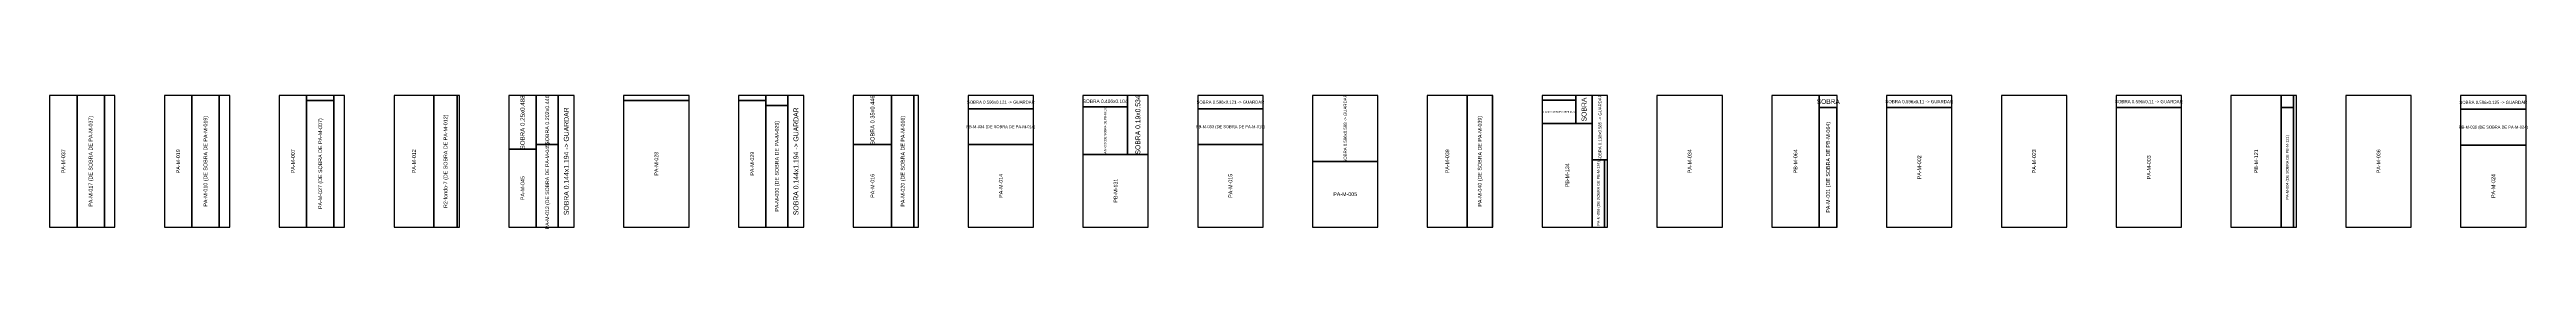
# Model space of a CAD drawing. Header units: metres. Extents: x 305.3 to 390.9, y -184.6 to -119.2.
# Drawn here: x 316.46 to 339.03, y -135.97 to -134.77 of the extents above; entities that cross this region are included whole.
import ezdxf
from ezdxf.enums import TextEntityAlignment as Align

# ---------------------------------------------------------------- set-up
doc = ezdxf.new("R2010")
doc.units = ezdxf.units.M
for name, color, linetype in [('PLAN-CORTE-DESPERDICIO', 1, 'Continuous'), ('PLAN-CORTE-PIEZAS-A-ABRIR', 7, 'Continuous'), ('PLAN-CORTE-RECORTES', 3, 'Continuous'), ('PLAN-CORTE-SOBRANTES', 2, 'Continuous'), ('PLAN-CORTE-TEXTOS', 5, 'Continuous')]:
    doc.layers.add(name, color=color, linetype=linetype)

msp = doc.modelspace()

# ---------------------------------------------------------------- linework, layer by layer
at = {"layer": 'PLAN-CORTE-DESPERDICIO'}
for points in [[(316.958, -135.968), (317.055, -135.968), (317.055, -134.774), (316.958, -134.774)], [(318.004, -135.968), (318.101, -135.968), (318.101, -134.774), (318.004, -134.774)], [(318.8, -134.818), (319.05, -134.818), (319.05, -134.774), (318.8, -134.774)], [(319.05, -135.968), (319.147, -135.968), (319.147, -134.774), (319.05, -134.774)], [(320.172, -135.968), (320.193, -135.968), (320.193, -134.774), (320.172, -134.774)], [(321.689, -134.818), (322.285, -134.818), (322.285, -134.774), (321.689, -134.774)], [(322.735, -134.818), (322.985, -134.818), (322.985, -134.774), (322.735, -134.774)], [(322.985, -134.864), (323.186, -134.864), (323.186, -134.774), (322.985, -134.774)], [(324.333, -135.968), (324.377, -135.968), (324.377, -134.774), (324.333, -134.774)], [(330.057, -134.816), (330.363, -134.816), (330.363, -134.774), (330.057, -134.774)], [(336.902, -135.968), (336.929, -135.968), (336.929, -134.774), (336.902, -134.774)], [(330.626, -135.968), (330.653, -135.968), (330.653, -135.359), (330.626, -135.359)]]:
    msp.add_lwpolyline(points, close=True, dxfattribs=at)
at = {"layer": 'PLAN-CORTE-PIEZAS-A-ABRIR'}
for points in [[(316.459, -135.968), (317.055, -135.968), (317.055, -134.774), (316.459, -134.774)], [(317.505, -135.968), (318.101, -135.968), (318.101, -134.774), (317.505, -134.774)], [(318.551, -135.968), (319.147, -135.968), (319.147, -134.774), (318.551, -134.774)], [(319.597, -135.968), (320.193, -135.968), (320.193, -134.774), (319.597, -134.774)], [(320.643, -135.968), (321.239, -135.968), (321.239, -134.774), (320.643, -134.774)], [(321.689, -135.968), (322.285, -135.968), (322.285, -134.774), (321.689, -134.774)], [(322.735, -135.968), (323.331, -135.968), (323.331, -134.774), (322.735, -134.774)], [(323.781, -135.968), (324.377, -135.968), (324.377, -134.774), (323.781, -134.774)], [(324.827, -135.968), (325.423, -135.968), (325.423, -134.774), (324.827, -134.774)], [(325.873, -135.968), (326.469, -135.968), (326.469, -134.774), (325.873, -134.774)], [(326.919, -135.968), (327.515, -135.968), (327.515, -134.774), (326.919, -134.774)], [(327.965, -135.968), (328.561, -135.968), (328.561, -134.774), (327.965, -134.774)], [(329.011, -135.968), (329.607, -135.968), (329.607, -134.774), (329.011, -134.774)], [(330.057, -135.968), (330.653, -135.968), (330.653, -134.774), (330.057, -134.774)], [(331.103, -135.968), (331.699, -135.968), (331.699, -134.774), (331.103, -134.774)], [(332.149, -135.968), (332.745, -135.968), (332.745, -134.774), (332.149, -134.774)], [(333.195, -135.968), (333.791, -135.968), (333.791, -134.774), (333.195, -134.774)], [(334.241, -135.968), (334.837, -135.968), (334.837, -134.774), (334.241, -134.774)], [(335.287, -135.968), (335.883, -135.968), (335.883, -134.774), (335.287, -134.774)], [(336.333, -135.968), (336.929, -135.968), (336.929, -134.774), (336.333, -134.774)], [(337.379, -135.968), (337.975, -135.968), (337.975, -134.774), (337.379, -134.774)], [(338.425, -135.968), (339.021, -135.968), (339.021, -134.774), (338.425, -134.774)]]:
    msp.add_lwpolyline(points, close=True, dxfattribs=at)
at = {"layer": 'PLAN-CORTE-RECORTES'}
for points in [[(316.459, -135.968), (316.709, -135.968), (316.709, -134.774), (316.459, -134.774)], [(316.709, -135.968), (316.958, -135.968), (316.958, -134.774), (316.709, -134.774)], [(317.505, -135.968), (317.755, -135.968), (317.755, -134.774), (317.505, -134.774)], [(317.755, -135.968), (318.004, -135.968), (318.004, -134.774), (317.755, -134.774)], [(318.551, -135.968), (318.8, -135.968), (318.8, -134.774), (318.551, -134.774)], [(318.8, -135.968), (319.05, -135.968), (319.05, -134.818), (318.8, -134.818)], [(319.597, -135.968), (319.96, -135.968), (319.96, -134.774), (319.597, -134.774)], [(319.96, -135.968), (320.172, -135.968), (320.172, -134.774), (319.96, -134.774)], [(321.689, -135.968), (322.285, -135.968), (322.285, -134.818), (321.689, -134.818)], [(322.735, -135.968), (322.985, -135.968), (322.985, -134.818), (322.735, -134.818)], [(322.985, -135.968), (323.186, -135.968), (323.186, -134.864), (322.985, -134.864)], [(324.131, -135.968), (324.333, -135.968), (324.333, -134.774), (324.131, -134.774)], [(324.827, -135.22), (325.423, -135.22), (325.423, -134.895), (324.827, -134.895)], [(325.873, -135.308), (326.279, -135.308), (326.279, -134.878), (325.873, -134.878)], [(326.919, -135.22), (327.515, -135.22), (327.515, -134.895), (326.919, -134.895)], [(329.011, -135.968), (329.374, -135.968), (329.374, -134.774), (329.011, -134.774)], [(329.374, -135.968), (329.605, -135.968), (329.605, -134.774), (329.374, -134.774)], [(330.057, -135.028), (330.363, -135.028), (330.363, -134.816), (330.057, -134.816)], [(331.103, -135.968), (331.699, -135.968), (331.699, -134.774), (331.103, -134.774)], [(332.149, -135.968), (332.582, -135.968), (332.582, -134.774), (332.149, -134.774)], [(332.582, -135.968), (332.742, -135.968), (332.742, -134.884), (332.582, -134.884)], [(333.195, -135.968), (333.791, -135.968), (333.791, -134.884), (333.195, -134.884)], [(334.241, -135.968), (334.837, -135.968), (334.837, -134.774), (334.241, -134.774)], [(335.287, -135.968), (335.883, -135.968), (335.883, -134.884), (335.287, -134.884)], [(336.333, -135.968), (336.79, -135.968), (336.79, -134.774), (336.333, -134.774)], [(336.79, -135.968), (336.902, -135.968), (336.902, -134.884), (336.79, -134.884)], [(337.379, -135.968), (337.975, -135.968), (337.975, -134.774), (337.379, -134.774)], [(338.425, -135.224), (339.021, -135.224), (339.021, -134.899), (338.425, -134.899)], [(330.057, -135.968), (330.514, -135.968), (330.514, -135.028), (330.057, -135.028)], [(320.643, -135.968), (320.893, -135.968), (320.893, -135.262), (320.643, -135.262)], [(320.893, -135.968), (321.094, -135.968), (321.094, -135.22), (320.893, -135.22)], [(323.781, -135.968), (324.131, -135.968), (324.131, -135.22), (323.781, -135.22)], [(324.827, -135.968), (325.423, -135.968), (325.423, -135.22), (324.827, -135.22)], [(325.873, -135.968), (326.469, -135.968), (326.469, -135.308), (325.873, -135.308)], [(326.919, -135.968), (327.515, -135.968), (327.515, -135.22), (326.919, -135.22)], [(327.965, -135.968), (328.561, -135.968), (328.561, -135.372), (327.965, -135.372)], [(330.514, -135.968), (330.626, -135.968), (330.626, -135.359), (330.514, -135.359)], [(338.425, -135.968), (339.021, -135.968), (339.021, -135.224), (338.425, -135.224)]]:
    msp.add_lwpolyline(points, close=True, dxfattribs=at)
at = {"layer": 'PLAN-CORTE-SOBRANTES'}
for points in [[(320.643, -135.262), (320.893, -135.262), (320.893, -134.774), (320.643, -134.774)], [(320.893, -135.22), (321.094, -135.22), (321.094, -134.774), (320.893, -134.774)], [(321.094, -135.968), (321.239, -135.968), (321.239, -134.774), (321.094, -134.774)], [(323.186, -135.968), (323.331, -135.968), (323.331, -134.774), (323.186, -134.774)], [(323.781, -135.22), (324.131, -135.22), (324.131, -134.774), (323.781, -134.774)], [(324.827, -134.895), (325.423, -134.895), (325.423, -134.774), (324.827, -134.774)], [(325.873, -134.878), (326.279, -134.878), (326.279, -134.774), (325.873, -134.774)], [(326.279, -135.308), (326.469, -135.308), (326.469, -134.774), (326.279, -134.774)], [(326.919, -134.895), (327.515, -134.895), (327.515, -134.774), (326.919, -134.774)], [(327.965, -135.372), (328.561, -135.372), (328.561, -134.774), (327.965, -134.774)], [(330.363, -135.028), (330.514, -135.028), (330.514, -134.774), (330.363, -134.774)], [(330.514, -135.359), (330.653, -135.359), (330.653, -134.774), (330.514, -134.774)], [(332.582, -134.884), (332.745, -134.884), (332.745, -134.774), (332.582, -134.774)], [(333.195, -134.884), (333.791, -134.884), (333.791, -134.774), (333.195, -134.774)], [(335.287, -134.884), (335.883, -134.884), (335.883, -134.774), (335.287, -134.774)], [(336.79, -134.884), (336.902, -134.884), (336.902, -134.774), (336.79, -134.774)], [(338.425, -134.899), (339.021, -134.899), (339.021, -134.774), (338.425, -134.774)]]:
    msp.add_lwpolyline(points, close=True, dxfattribs=at)

# ---------------------------------------------------------------- texts
at = {"layer": 'PLAN-CORTE-TEXTOS'}
for s, height, p in [('SOBRA 0.25x0.488', 0.04067, (320.768, -135.018)), ('SOBRA 0.202x0.446', 0.035, (320.993, -134.997)), ('SOBRA 0.144x1.194 -> GUARDAR', 0.045, (321.167, -135.371)), ('SOBRA 0.144x1.194 -> GUARDAR', 0.045, (323.259, -135.371)), ('SOBRA 0.35x0.446', 0.03718, (323.956, -134.997)), ('PA-M-009 (DE SOBRA DE PB-M-131)', 0.01927, (326.076, -135.093)), ('SOBRA 0.19x0.534', 0.0445, (326.374, -135.041)), ('SOBRA 0.596x0.598 -> GUARDAR', 0.02848, (328.263, -135.073)), ('SOBRA', 0.045, (330.439, -134.901)), ('SOBRA 0.138x0.585 -> GUARDAR', 0.02788, (330.584, -135.067)), ('PA-M-017 (DE SOBRA DE PA-M-037)', 0.035, (316.833, -135.371)), ('PA-M-010 (DE SOBRA DE PA-M-019)', 0.035, (317.879, -135.371)), ('PA-M-027 (DE SOBRA DE PA-M-007)', 0.035, (318.925, -135.393)), ('R2-fondo-7 (DE SOBRA DE PA-M-012)', 0.035, (320.066, -135.371)), ('PA-M-030 (DE SOBRA DE PA-M-029)', 0.035, (323.085, -135.416)), ('PA-M-020 (DE SOBRA DE PA-M-016)', 0.035, (324.232, -135.371)), ('PA-M-040 (DE SOBRA DE PA-M-039)', 0.035, (329.489, -135.371)), ('PA-M-001 (DE SOBRA DE PB-M-064)', 0.035, (332.662, -135.426)), ('PA-M-004 (DE SOBRA DE PB-M-121)', 0.02484, (336.846, -135.426)), ('PA-M-037', 0.035, (316.584, -135.371)), ('PA-M-019', 0.035, (317.63, -135.371)), ('PA-M-007', 0.035, (318.676, -135.371)), ('PA-M-012', 0.035, (319.779, -135.371)), ('PA-M-013 (DE SOBRA DE PA-M-045)', 0.0335, (320.993, -135.594)), ('PA-M-028', 0.035, (321.987, -135.393)), ('PA-M-029', 0.035, (322.86, -135.393)), ('PA-M-039', 0.035, (329.193, -135.371)), ('PB-M-134', 0.035, (330.286, -135.498)), ('PA-M-006 (DE SOBRA DE PB-M-134)', 0.02484, (330.57, -135.663)), ('PA-M-034', 0.035, (331.401, -135.371)), ('PB-M-064', 0.035, (332.365, -135.371)), ('PA-M-002', 0.035, (333.493, -135.426)), ('PA-M-023', 0.035, (334.539, -135.371)), ('PA-M-003', 0.035, (335.585, -135.426)), ('PB-M-121', 0.035, (336.562, -135.371)), ('PA-M-036', 0.035, (337.677, -135.371)), ('PA-M-045', 0.035, (320.768, -135.615)), ('PA-M-016', 0.035, (323.956, -135.594)), ('PA-M-014', 0.035, (325.125, -135.594)), ('PB-M-131', 0.035, (326.171, -135.638)), ('PA-M-015', 0.035, (327.217, -135.594)), ('PA-M-024', 0.035, (338.723, -135.596))]:
    msp.add_text(s, height=height, rotation=90, dxfattribs=at).set_placement(p, align=Align.MIDDLE_CENTER)
for s, height, p in [('SOBRA 0.596x0.121 -> GUARDAR', 0.02838, (325.125, -134.834)), ('SOBRA 0.406x0.104', 0.03184, (326.076, -134.826)), ('SOBRA 0.596x0.121 -> GUARDAR', 0.02838, (327.217, -134.834)), ('R1-fondo-8 (DE SOBRA DE PB-M-134)', 0.01288, (330.21, -134.922)), ('SOBRA', 0.0433, (332.664, -134.829)), ('SOBRA 0.596x0.11 -> GUARDAR', 0.02943, (333.493, -134.829)), ('SOBRA 0.596x0.11 -> GUARDAR', 0.02943, (335.585, -134.829)), ('SOBRA 0.596x0.125 -> GUARDAR', 0.02838, (338.723, -134.836)), ('PB-M-034 (DE SOBRA DE PA-M-014)', 0.0267, (325.125, -135.057)), ('PB-M-033 (DE SOBRA DE PA-M-015)', 0.0267, (327.217, -135.057)), ('PB-M-036 (DE SOBRA DE PA-M-024)', 0.0267, (338.723, -135.061)), ('PA-M-005', 0.035, (328.263, -135.67))]:
    msp.add_text(s, height=height, dxfattribs=at).set_placement(p, align=Align.MIDDLE_CENTER)

doc.saveas('drawing.dxf')
